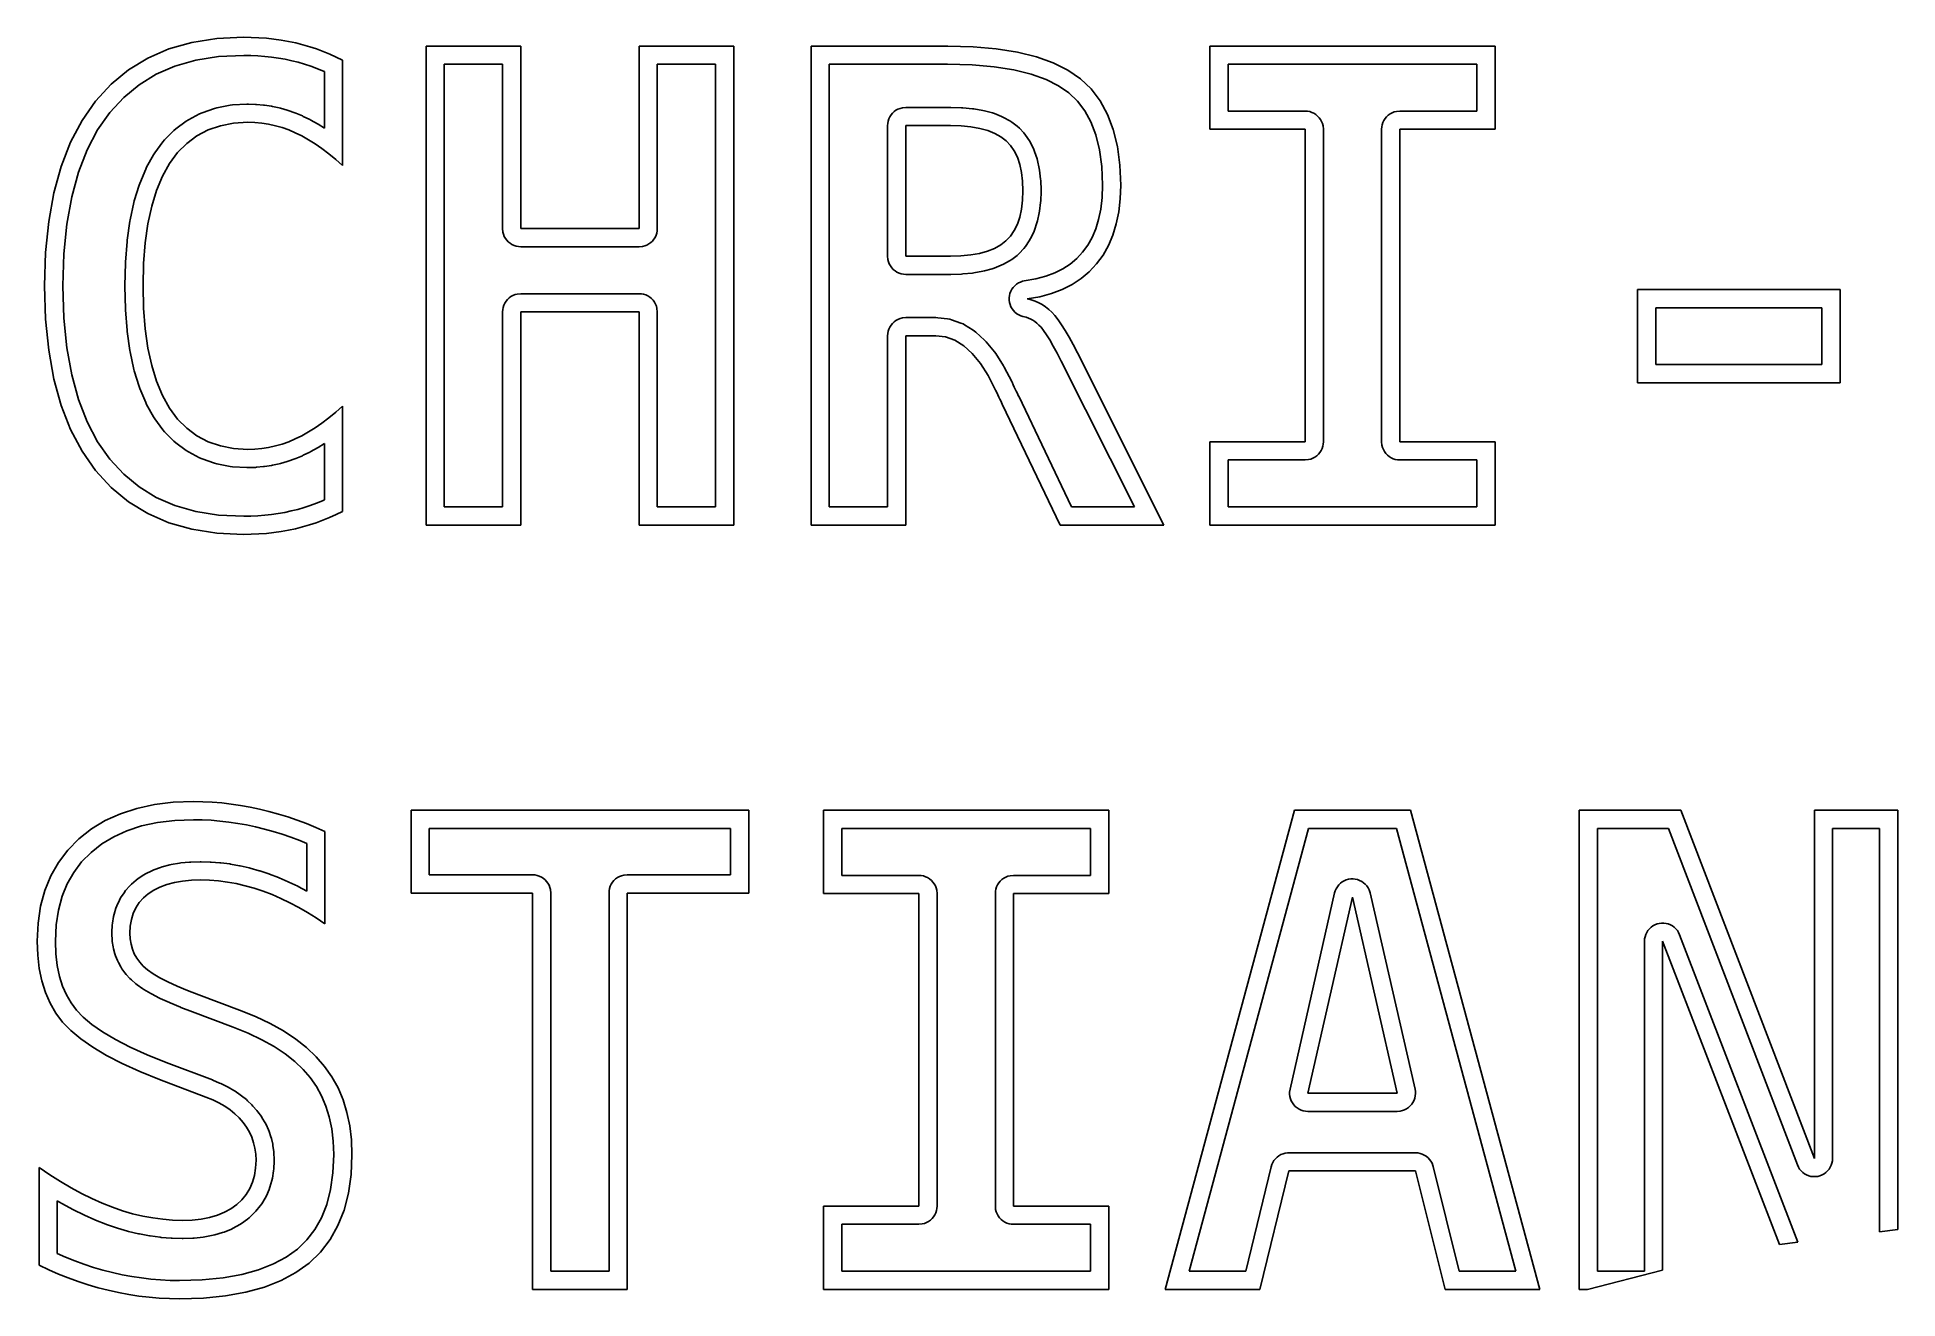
# Model space of a CAD drawing. Header units: metres. Extents: x -25.4 to 25.7, y -17.2 to 17.5.
import ezdxf

# ---------------------------------------------------------------- set-up
doc = ezdxf.new("R2010")
doc.units = ezdxf.units.M

msp = doc.modelspace()

# ---------------------------------------------------------------- linework, layer by layer
for p, q in [((-20.4682, 17.4489), (-21.1517, 17.3415)), ((-19.7333, 17.4848), (-20.4682, 17.4489)), ((-19.5204, 17.4815), (-19.7333, 17.4848)), ((-19.3101, 17.4719), (-19.5204, 17.4815)), ((-19.1023, 17.4557), (-19.3101, 17.4719)), ((-18.8971, 17.4332), (-19.1023, 17.4557)), ((-18.6943, 17.4041), (-18.8971, 17.4332)), ((-18.4941, 17.3686), (-18.6943, 17.4041)), ((-22.3642, 16.9117), (-22.8934, 16.5893)), ((-21.7837, 17.1624), (-22.3642, 16.9117)), ((-21.1517, 17.3415), (-21.7837, 17.1624)), ((-21.0443, 16.8522), (-20.4171, 16.9508)), ((-20.4171, 16.9508), (-19.7249, 16.9846)), ((-19.7249, 16.9846), (-19.5357, 16.9817)), ((-19.5357, 16.9817), (-19.3413, 16.9728)), ((-19.3413, 16.9728), (-19.1487, 16.9578)), ((-19.1487, 16.9578), (-18.96, 16.9371)), ((-18.96, 16.9371), (-18.7734, 16.9103)), ((-18.7734, 16.9103), (-18.5899, 16.8778)), ((-18.5899, 16.8778), (-18.4085, 16.8393)), ((-18.2964, 17.3267), (-18.4941, 17.3686)), ((-18.1017, 17.2783), (-18.2964, 17.3267)), ((-17.9106, 17.2234), (-18.1017, 17.2783)), ((-17.7231, 17.1622), (-17.9106, 17.2234)), ((-17.5393, 17.0944), (-17.7231, 17.1622)), ((-17.359, 17.0202), (-17.5393, 17.0944)), ((-17.1823, 16.9395), (-17.359, 17.0202)), ((-17.0093, 16.8524), (-17.1823, 16.9395)), ((-12.115, 17.2435), (-14.7156, 17.2435)), ((-14.7156, 17.2435), (-14.7156, 4.08125)), ((-12.115, 12.2265), (-12.115, 17.2435)), ((-6.26135, 17.2435), (-8.862, 17.2435)), ((-8.862, 17.2435), (-8.862, 12.2265)), ((-6.26135, 4.08125), (-6.26135, 17.2435)), ((-0.379868, 17.2435), (-4.1353, 17.2435)), ((-4.1353, 17.2435), (-4.1353, 4.08125)), ((0.316284, 17.2251), (-0.379868, 17.2435)), ((0.953979, 17.1701), (0.316284, 17.2251)), ((1.53319, 17.0783), (0.953979, 17.1701)), ((2.05392, 16.9498), (1.53319, 17.0783)), ((2.5162, 16.7846), (2.05392, 16.9498)), ((14.6611, 17.2435), (6.8241, 17.2435)), ((6.8241, 17.2435), (6.8241, 14.9555)), ((14.6611, 14.9555), (14.6611, 17.2435)), ((-22.8934, 16.5893), (-23.371, 16.1953)), ((-22.6027, 16.1809), (-22.1339, 16.4665)), ((-22.1339, 16.4665), (-21.6156, 16.6903)), ((-21.6156, 16.6903), (-21.0443, 16.8522)), ((-18.4085, 16.8393), (-18.2307, 16.7952)), ((-18.2307, 16.7952), (-18.0576, 16.7455)), ((-18.0576, 16.7455), (-17.8869, 16.6897)), ((-17.8869, 16.6897), (-17.7211, 16.6285)), ((-17.7211, 16.6285), (-17.558, 16.5614)), ((-17.558, 16.5614), (-17.5093, 16.5392)), ((-17.5093, 16.5392), (-17.5093, 14.9858)), ((-17.0093, 13.9571), (-17.0093, 16.8524)), ((-14.2156, 4.58125), (-14.2156, 16.7435)), ((-14.2156, 16.7435), (-12.615, 16.7435)), ((-12.615, 16.7435), (-12.615, 12.2265)), ((-8.362, 12.2265), (-8.362, 16.7435)), ((-8.362, 16.7435), (-6.76135, 16.7435)), ((-6.76135, 16.7435), (-6.76135, 4.58125)), ((-3.6353, 4.58125), (-3.6353, 16.7435)), ((-3.6353, 16.7435), (-0.386688, 16.7435)), ((-0.386688, 16.7435), (0.288162, 16.7257)), ((0.288162, 16.7257), (0.893417, 16.6734)), ((0.893417, 16.6734), (1.43396, 16.5878)), ((1.43396, 16.5878), (1.90958, 16.4704)), ((1.90958, 16.4704), (2.31952, 16.324)), ((2.92, 16.5827), (2.5162, 16.7846)), ((3.26532, 16.3441), (2.92, 16.5827)), ((7.3241, 15.4555), (7.3241, 16.7435)), ((7.3241, 16.7435), (14.1611, 16.7435)), ((14.1611, 16.7435), (14.1611, 15.4555)), ((-23.371, 16.1953), (-23.7972, 15.7296)), ((-23.0258, 15.8318), (-22.6027, 16.1809)), ((2.31952, 16.324), (2.66483, 16.1513)), ((2.66483, 16.1513), (2.94872, 15.9552)), ((2.94872, 15.9552), (3.18517, 15.7296)), ((3.55887, 16.0642), (3.26532, 16.3441)), ((3.80725, 15.7381), (3.55887, 16.0642)), ((-23.7972, 15.7296), (-24.1691, 15.1962)), ((-23.7411, 14.9357), (-23.406, 15.4165)), ((-23.406, 15.4165), (-23.0258, 15.8318)), ((-20.9379, 15.3813), (-21.2458, 15.2194)), ((-20.8677, 15.4116), (-20.9379, 15.3813)), ((-20.5312, 15.5272), (-20.8677, 15.4116)), ((-20.4621, 15.5455), (-20.5312, 15.5272)), ((-20.097, 15.6149), (-20.4621, 15.5455)), ((-20.0329, 15.6229), (-20.097, 15.6149)), ((-19.6392, 15.646), (-20.0329, 15.6229)), ((-19.5946, 15.6466), (-19.6392, 15.646)), ((-19.404, 15.6408), (-19.5946, 15.6466)), ((-19.3731, 15.6389), (-19.404, 15.6408)), ((-19.1841, 15.6213), (-19.3731, 15.6389)), ((-19.1532, 15.6175), (-19.1841, 15.6213)), ((-18.9658, 15.5882), (-19.1532, 15.6175)), ((-18.9353, 15.5825), (-18.9658, 15.5882)), ((-18.7495, 15.5416), (-18.9353, 15.5825)), ((-18.7198, 15.534), (-18.7495, 15.5416)), ((-18.5356, 15.4814), (-18.7198, 15.534)), ((-18.5069, 15.4722), (-18.5356, 15.4814)), ((-18.3243, 15.4079), (-18.5069, 15.4722)), ((-18.2968, 15.3973), (-18.3243, 15.4079)), ((-18.1159, 15.3213), (-18.2968, 15.3973)), ((-1.93916, 15.3492), (-1.97281, 15.2962)), ((-1.89914, 15.3976), (-1.93916, 15.3492)), ((-1.85336, 15.4406), (-1.89914, 15.3976)), ((-1.80257, 15.4775), (-1.85336, 15.4406)), ((-1.74754, 15.5077), (-1.80257, 15.4775)), ((-1.68916, 15.5309), (-1.74754, 15.5077)), ((-1.62834, 15.5465), (-1.68916, 15.5309)), ((-1.53465, 15.5553), (-1.62834, 15.5465)), ((-0.30928, 15.5553), (-1.53465, 15.5553)), ((-0.294937, 15.5551), (-0.30928, 15.5553)), ((-0.000244, 15.5467), (-0.294937, 15.5551)), ((0.032257, 15.5447), (-0.000244, 15.5467)), ((0.301743, 15.5193), (0.032257, 15.5447)), ((0.340134, 15.5142), (0.301743, 15.5193)), ((0.584442, 15.4719), (0.340134, 15.5142)), ((0.629562, 15.462), (0.584442, 15.4719)), ((0.848694, 15.4028), (0.629562, 15.462)), ((0.900909, 15.3856), (0.848694, 15.4028)), ((1.09485, 15.3095), (0.900909, 15.3856)), ((3.18517, 15.7296), (3.38658, 15.4652)), ((3.38658, 15.4652), (3.55504, 15.1568)), ((4.01047, 15.366), (3.80725, 15.7381)), ((4.16853, 14.9479), (4.01047, 15.366)), ((9.44229, 15.4555), (7.3241, 15.4555)), ((9.50496, 15.4515), (9.44229, 15.4555)), ((9.56664, 15.4398), (9.50496, 15.4515)), ((9.62636, 15.4204), (9.56664, 15.4398)), ((9.68317, 15.3936), (9.62636, 15.4204)), ((9.73619, 15.36), (9.68317, 15.3936)), ((9.78456, 15.32), (9.73619, 15.36)), ((11.7242, 15.3407), (11.6785, 15.2977)), ((11.775, 15.3776), (11.7242, 15.3407)), ((11.83, 15.4079), (11.775, 15.3776)), ((11.8884, 15.431), (11.83, 15.4079)), ((11.9492, 15.4466), (11.8884, 15.431)), ((12.0429, 15.4555), (11.9492, 15.4466)), ((14.1611, 15.4555), (12.0429, 15.4555)), ((-24.1691, 15.1962), (-24.4837, 14.5986)), ((-24.0281, 14.3908), (-23.7411, 14.9357)), ((-21.6486, 14.9196), (-21.8993, 14.6653)), ((-21.5912, 14.9696), (-21.6486, 14.9196)), ((-21.3119, 15.1777), (-21.5912, 14.9696)), ((-21.2458, 15.2194), (-21.3119, 15.1777)), ((-21.0132, 14.7768), (-20.7052, 14.9387)), ((-20.7052, 14.9387), (-20.3687, 15.0543)), ((-20.3687, 15.0543), (-20.0036, 15.1237)), ((-20.0036, 15.1237), (-19.6099, 15.1468)), ((-19.6099, 15.1468), (-19.4193, 15.141)), ((-19.4193, 15.141), (-19.2303, 15.1235)), ((-19.2303, 15.1235), (-19.0429, 15.0942)), ((-19.0429, 15.0942), (-18.8572, 15.0533)), ((-18.8572, 15.0533), (-18.673, 15.0007)), ((-18.673, 15.0007), (-18.4905, 14.9363)), ((-18.4905, 14.9363), (-18.3096, 14.8603)), ((-18.3096, 14.8603), (-18.1287, 14.7718)), ((-18.0898, 15.3094), (-18.1159, 15.3213)), ((-17.9089, 15.2208), (-18.0898, 15.3094)), ((-17.8847, 15.2082), (-17.9089, 15.2208)), ((-17.7022, 15.1061), (-17.8847, 15.2082)), ((-17.6805, 15.0932), (-17.7022, 15.1061)), ((-17.5093, 14.9858), (-17.6805, 15.0932)), ((-2.03072, 15.118), (-2.03465, 15.0553)), ((-2.03465, 15.0553), (-2.03465, 11.4694)), ((-2.01895, 15.1797), (-2.03072, 15.118)), ((-1.99954, 15.2394), (-2.01895, 15.1797)), ((-1.97281, 15.2962), (-1.99954, 15.2394)), ((-1.53465, 11.4694), (-1.53465, 15.0553)), ((-1.53465, 15.0553), (-0.30928, 15.0553)), ((-0.30928, 15.0553), (-0.014587, 15.0469)), ((-0.014587, 15.0469), (0.254898, 15.0215)), ((0.254898, 15.0215), (0.499207, 14.9792)), ((0.499207, 14.9792), (0.718338, 14.9201)), ((0.718338, 14.9201), (0.912277, 14.844)), ((0.912277, 14.844), (1.08102, 14.751)), ((1.15359, 15.2819), (1.09485, 15.3095)), ((1.32234, 15.1889), (1.15359, 15.2819)), ((1.38493, 15.1481), (1.32234, 15.1889)), ((1.52849, 15.0382), (1.38493, 15.1481)), ((1.589, 14.9835), (1.52849, 15.0382)), ((1.71062, 14.854), (1.589, 14.9835)), ((1.75999, 14.7923), (1.71062, 14.854)), ((3.55504, 15.1568), (3.68994, 14.7999)), ((4.28143, 14.4837), (4.16853, 14.9479)), ((6.8241, 14.9555), (9.44229, 14.9555)), ((9.44229, 14.9555), (9.44229, 6.36926)), ((9.82755, 15.2742), (9.78456, 15.32)), ((9.86446, 15.2234), (9.82755, 15.2742)), ((9.8947, 15.1684), (9.86446, 15.2234)), ((9.91782, 15.11), (9.8947, 15.1684)), ((9.93344, 15.0492), (9.91782, 15.11)), ((9.94229, 14.9555), (9.93344, 15.0492)), ((9.94229, 6.36926), (9.94229, 14.9555)), ((11.5469, 15.0181), (11.5429, 14.9555)), ((11.5429, 14.9555), (11.5429, 6.36926)), ((11.5586, 15.0798), (11.5469, 15.0181)), ((11.578, 15.1395), (11.5586, 15.0798)), ((11.6048, 15.1964), (11.578, 15.1395)), ((11.6384, 15.2494), (11.6048, 15.1964)), ((11.6785, 15.2977), (11.6384, 15.2494)), ((12.0429, 6.36926), (12.0429, 14.9555)), ((12.0429, 14.9555), (14.6611, 14.9555)), ((-24.4837, 14.5986), (-24.7412, 13.937)), ((-24.2659, 13.7795), (-24.0281, 14.3908)), ((-21.9454, 14.6114), (-22.1675, 14.3107)), ((-21.8993, 14.6653), (-21.9454, 14.6114)), ((-21.5432, 14.3143), (-21.2925, 14.5687)), ((-21.2925, 14.5687), (-21.0132, 14.7768)), ((-18.1287, 14.7718), (-17.9462, 14.6697)), ((-17.9462, 14.6697), (-17.7621, 14.5542)), ((-17.7621, 14.5542), (-17.5763, 14.4251)), ((-17.5763, 14.4251), (-17.3889, 14.2826)), ((1.08102, 14.751), (1.22458, 14.6411)), ((1.22458, 14.6411), (1.34619, 14.5117)), ((1.34619, 14.5117), (1.4491, 14.36)), ((1.4491, 14.36), (1.53328, 14.1859)), ((1.8629, 14.6406), (1.75999, 14.7923)), ((1.8992, 14.5777), (1.8629, 14.6406)), ((1.98338, 14.4036), (1.8992, 14.5777)), ((2.00758, 14.3441), (1.98338, 14.4036)), ((2.07307, 14.1478), (2.00758, 14.3441)), ((3.68994, 14.7999), (3.78929, 14.3914)), ((3.78929, 14.3914), (3.85051, 13.9303)), ((4.34917, 13.9734), (4.28143, 14.4837)), ((-24.7412, 13.937), (-24.9414, 13.2113)), ((-22.4196, 13.8602), (-22.5829, 13.4692)), ((-22.395, 13.9109), (-22.4196, 13.8602)), ((-22.202, 14.2571), (-22.395, 13.9109)), ((-22.1675, 14.3107), (-22.202, 14.2571)), ((-21.9582, 13.6675), (-21.7653, 14.0136)), ((-21.7653, 14.0136), (-21.5432, 14.3143)), ((-17.3889, 14.2826), (-17.1999, 14.1266)), ((-17.1999, 14.1266), (-17.0093, 13.9571)), ((1.53328, 14.1859), (1.59877, 13.9896)), ((1.59877, 13.9896), (1.64554, 13.7709)), ((2.08771, 14.0942), (2.07307, 14.1478)), ((2.13448, 13.8755), (2.08771, 14.0942)), ((2.14218, 13.8288), (2.13448, 13.8755)), ((2.17024, 13.5879), (2.14218, 13.8288)), ((3.85051, 13.9303), (3.87138, 13.4159)), ((4.37175, 13.4171), (4.34917, 13.9734)), ((-24.4534, 13.1), (-24.2659, 13.7795)), ((-22.5995, 13.4231), (-22.7331, 12.9873)), ((-22.5829, 13.4692), (-22.5995, 13.4231)), ((-22.1215, 13.2765), (-21.9582, 13.6675)), ((1.64554, 13.7709), (1.6736, 13.53)), ((1.6736, 13.53), (1.68295, 13.2668)), ((2.17328, 13.5478), (2.17024, 13.5879)), ((2.18263, 13.2845), (2.17328, 13.5478)), ((3.87138, 13.4159), (3.85928, 13.0779)), ((4.35826, 13.0404), (4.37175, 13.4171)), ((-24.9414, 13.2113), (-25.0844, 12.4215)), ((-24.5889, 12.3518), (-24.4534, 13.1)), ((-22.7438, 12.9464), (-22.8477, 12.4659)), ((-22.7331, 12.9873), (-22.7438, 12.9464)), ((-22.359, 12.3602), (-22.2551, 12.8408)), ((-22.2551, 12.8408), (-22.1215, 13.2765)), ((1.67351, 13.0035), (1.64517, 12.7623)), ((1.68295, 13.2668), (1.67351, 13.0035)), ((2.14175, 12.7039), (2.17009, 12.9451)), ((2.17009, 12.9451), (2.17319, 12.9855)), ((2.17319, 12.9855), (2.18263, 13.2489)), ((2.18263, 13.2489), (2.18263, 13.2845)), ((3.85928, 13.0779), (3.82349, 12.7649)), ((4.31778, 12.6865), (4.35826, 13.0404)), ((-25.0844, 12.4215), (-25.1703, 11.5676)), ((-24.671, 11.5347), (-24.5889, 12.3518)), ((-22.854, 12.4301), (-22.9283, 11.9048)), ((-22.8477, 12.4659), (-22.854, 12.4301)), ((-22.4332, 11.8348), (-22.359, 12.3602)), ((1.53185, 12.3462), (1.44684, 12.1713)), ((1.59796, 12.5432), (1.53185, 12.3462)), ((1.64517, 12.7623), (1.59796, 12.5432)), ((2.00586, 12.1871), (2.07198, 12.384)), ((2.07198, 12.384), (2.08675, 12.4378)), ((2.08675, 12.4378), (2.13396, 12.6569)), ((2.13396, 12.6569), (2.14175, 12.7039)), ((3.76514, 12.4785), (3.68542, 12.218)), ((3.82349, 12.7649), (3.76514, 12.4785)), ((4.15585, 12.0466), (4.25031, 12.3552)), ((4.25031, 12.3552), (4.31778, 12.6865)), ((-22.9317, 11.8737), (-22.9762, 11.3036)), ((-22.9283, 11.9048), (-22.9317, 11.8737)), ((-22.4777, 11.2646), (-22.4332, 11.8348)), ((-12.615, 12.2265), (-12.6061, 12.1328)), ((-12.6061, 12.1328), (-12.5905, 12.072)), ((-12.5905, 12.072), (-12.5674, 12.0136)), ((-12.5674, 12.0136), (-12.5372, 11.9586)), ((-12.5372, 11.9586), (-12.5002, 11.9078)), ((-12.5002, 11.9078), (-12.4573, 11.862)), ((-12.4573, 11.862), (-12.4089, 11.822)), ((-12.4089, 11.822), (-12.3559, 11.7884)), ((-12.3559, 11.7884), (-12.2991, 11.7616)), ((-12.2991, 11.7616), (-12.2393, 11.7422)), ((-8.862, 12.2265), (-12.115, 12.2265)), ((-8.70749, 11.751), (-8.64911, 11.7741)), ((-8.64911, 11.7741), (-8.59409, 11.8044)), ((-8.59409, 11.8044), (-8.54329, 11.8413)), ((-8.54329, 11.8413), (-8.49751, 11.8842)), ((-8.49751, 11.8842), (-8.45749, 11.9326)), ((-8.45749, 11.9326), (-8.42384, 11.9856)), ((-8.42384, 11.9856), (-8.39711, 12.0424)), ((-8.39711, 12.0424), (-8.3777, 12.1022)), ((-8.3777, 12.1022), (-8.36594, 12.1638)), ((-8.36594, 12.1638), (-8.362, 12.2265)), ((1.07561, 11.7769), (0.906403, 11.6829)), ((1.22015, 11.8879), (1.07561, 11.7769)), ((1.34294, 12.0185), (1.22015, 11.8879)), ((1.44684, 12.1713), (1.34294, 12.0185)), ((1.75639, 11.7374), (1.86029, 11.8901)), ((1.86029, 11.8901), (1.89653, 11.9527)), ((1.89653, 11.9527), (1.98154, 12.1276)), ((1.98154, 12.1276), (2.00586, 12.1871)), ((3.46475, 11.7684), (3.32411, 11.5755)), ((3.58513, 11.9819), (3.46475, 11.7684)), ((3.68542, 12.218), (3.58513, 11.9819)), ((3.88599, 11.4974), (4.03441, 11.7607)), ((4.03441, 11.7607), (4.15585, 12.0466)), ((-25.1703, 11.5676), (-25.1989, 10.6496)), ((-24.6986, 10.6496), (-24.671, 11.5347)), ((-22.9775, 11.2767), (-22.9924, 10.6617)), ((-22.9762, 11.3036), (-22.9775, 11.2767)), ((-22.4925, 10.6496), (-22.4777, 11.2646)), ((-12.2393, 11.7422), (-12.1777, 11.7305)), ((-12.1777, 11.7305), (-12.115, 11.7265)), ((-12.115, 11.7265), (-8.862, 11.7265)), ((-8.862, 11.7265), (-8.76831, 11.7354)), ((-8.76831, 11.7354), (-8.70749, 11.751)), ((-2.03465, 11.4694), (-2.0258, 11.3757)), ((-2.0258, 11.3757), (-2.01018, 11.3149)), ((-2.01018, 11.3149), (-1.98706, 11.2565)), ((-1.98706, 11.2565), (-1.95682, 11.2015)), ((-0.30928, 11.4694), (-1.53465, 11.4694)), ((-0.016846, 11.4779), (-0.30928, 11.4694)), ((0.250931, 11.5036), (-0.016846, 11.4779)), ((0.494064, 11.5463), (0.250931, 11.5036)), ((0.712555, 11.606), (0.494064, 11.5463)), ((0.906403, 11.6829), (0.712555, 11.606)), ((1.14912, 11.2458), (1.31833, 11.3397)), ((1.31833, 11.3397), (1.38017, 11.3803)), ((1.38017, 11.3803), (1.52472, 11.4913)), ((1.52472, 11.4913), (1.58449, 11.5455)), ((1.58449, 11.5455), (1.70728, 11.6761)), ((1.70728, 11.6761), (1.75639, 11.7374)), ((2.98534, 11.2521), (2.78598, 11.1208)), ((3.16397, 11.4032), (2.98534, 11.2521)), ((3.32411, 11.5755), (3.16397, 11.4032)), ((3.50978, 11.0408), (3.71057, 11.2569)), ((3.71057, 11.2569), (3.88599, 11.4974)), ((-1.95682, 11.2015), (-1.91991, 11.1507)), ((-1.91991, 11.1507), (-1.87692, 11.1049)), ((-1.87692, 11.1049), (-1.82855, 11.0649)), ((-1.82855, 11.0649), (-1.77553, 11.0312)), ((-1.77553, 11.0312), (-1.71872, 11.0045)), ((-1.71872, 11.0045), (-1.659, 10.9851)), ((-1.659, 10.9851), (-1.59732, 10.9733)), ((-1.59732, 10.9733), (-1.53465, 10.9694)), ((-1.53465, 10.9694), (-0.30928, 10.9694)), ((-0.30928, 10.9694), (-0.294708, 10.9696)), ((-0.294708, 10.9696), (-0.002274, 10.9781)), ((-0.002274, 10.9781), (0.030808, 10.9802)), ((0.030808, 10.9802), (0.298584, 11.0058)), ((0.298584, 11.0058), (0.337402, 11.0111)), ((0.337402, 11.0111), (0.580536, 11.0538)), ((0.580536, 11.0538), (0.626022, 11.064)), ((0.626022, 11.064), (0.844513, 11.1238)), ((0.844513, 11.1238), (0.896835, 11.1413)), ((0.896835, 11.1413), (1.09068, 11.2181)), ((1.09068, 11.2181), (1.14912, 11.2458)), ((1.61841, 10.7592), (1.56183, 10.732)), ((1.67795, 10.7791), (1.61841, 10.7592)), ((1.72249, 10.7888), (1.67795, 10.7791)), ((2.0435, 10.8435), (1.72249, 10.7888)), ((2.31683, 10.916), (2.0435, 10.8435)), ((2.56386, 11.0087), (2.31683, 10.916)), ((2.78598, 11.1208), (2.56386, 11.0087)), ((3.03699, 10.6874), (3.28526, 10.851)), ((3.28526, 10.851), (3.50978, 11.0408)), ((-25.1989, 10.6496), (-25.1703, 9.73402)), ((-24.671, 9.76692), (-24.6986, 10.6496)), ((-22.9924, 10.6617), (-22.9924, 10.6375)), ((-22.9924, 10.6375), (-22.9775, 10.0249)), ((-22.4777, 10.037), (-22.4925, 10.6496)), ((-12.5195, 10.2324), (-12.5531, 10.1794)), ((-12.4795, 10.2808), (-12.5195, 10.2324)), ((-12.4337, 10.3238), (-12.4795, 10.2808)), ((-12.3829, 10.3607), (-12.4337, 10.3238)), ((-12.3279, 10.3909), (-12.3829, 10.3607)), ((-12.2695, 10.4141), (-12.3279, 10.3909)), ((-12.2087, 10.4297), (-12.2695, 10.4141)), ((-12.115, 10.4385), (-12.2087, 10.4297)), ((-8.862, 10.4385), (-12.115, 10.4385)), ((-8.79933, 10.4346), (-8.862, 10.4385)), ((-8.73766, 10.4228), (-8.79933, 10.4346)), ((-8.67793, 10.4034), (-8.73766, 10.4228)), ((-8.62112, 10.3767), (-8.67793, 10.4034)), ((-8.5681, 10.343), (-8.62112, 10.3767)), ((-8.51973, 10.303), (-8.5681, 10.343)), ((-8.47675, 10.2572), (-8.51973, 10.303)), ((-8.43983, 10.2065), (-8.47675, 10.2572)), ((1.31453, 10.3854), (1.30719, 10.323)), ((1.30719, 10.323), (1.30774, 10.2602)), ((1.30774, 10.2602), (1.31613, 10.198)), ((1.32962, 10.4463), (1.31453, 10.3854)), ((1.35223, 10.5049), (1.32962, 10.4463)), ((1.382, 10.5602), (1.35223, 10.5049)), ((1.41847, 10.6113), (1.382, 10.5602)), ((1.46106, 10.6574), (1.41847, 10.6113)), ((1.50909, 10.6979), (1.46106, 10.6574)), ((1.56183, 10.732), (1.50909, 10.6979)), ((1.80646, 10.2959), (2.1497, 10.3544)), ((1.91522, 10.269), (1.80646, 10.2959)), ((2.01984, 10.2336), (1.91522, 10.269)), ((2.12032, 10.1898), (2.01984, 10.2336)), ((2.1497, 10.3544), (2.46921, 10.4391)), ((2.46921, 10.4391), (2.76497, 10.5501)), ((2.76497, 10.5501), (3.03699, 10.6874)), ((24.1395, 10.5542), (18.5769, 10.5542)), ((18.5769, 10.5542), (18.5769, 7.99165)), ((24.1395, 7.99165), (24.1395, 10.5542)), ((-25.1703, 9.73402), (-25.0844, 8.88211)), ((-24.5889, 8.95181), (-24.671, 9.76692)), ((-22.9775, 10.0249), (-22.9762, 9.99791)), ((-22.9762, 9.99791), (-22.9316, 9.4297)), ((-22.4332, 9.46877), (-22.4777, 10.037)), ((-12.6111, 10.0012), (-12.615, 9.93854)), ((-12.615, 9.93854), (-12.615, 4.58125)), ((-12.5993, 10.0629), (-12.6111, 10.0012)), ((-12.5799, 10.1226), (-12.5993, 10.0629)), ((-12.5531, 10.1794), (-12.5799, 10.1226)), ((-12.115, 9.93854), (-8.862, 9.93854)), ((-12.115, 4.08125), (-12.115, 9.93854)), ((-8.862, 9.93854), (-8.862, 4.08125)), ((-8.40959, 10.1514), (-8.43983, 10.2065)), ((-8.38647, 10.093), (-8.40959, 10.1514)), ((-8.37085, 10.0322), (-8.38647, 10.093)), ((-8.362, 9.93854), (-8.37085, 10.0322)), ((-8.362, 4.58125), (-8.362, 9.93854)), ((-1.74754, 9.73367), (-1.80257, 9.70343)), ((-1.68916, 9.75679), (-1.74754, 9.73367)), ((-1.62834, 9.77242), (-1.68916, 9.75679)), ((-1.53465, 9.78127), (-1.62834, 9.77242)), ((-0.706039, 9.78127), (-1.53465, 9.78127)), ((-0.648926, 9.778), (-0.706039, 9.78127)), ((-0.384445, 9.74759), (-0.648926, 9.778)), ((-0.322632, 9.73651), (-0.384445, 9.74759)), ((-0.272842, 9.72153), (-0.322632, 9.73651)), ((-0.018448, 9.63034), (-0.272842, 9.72153)), ((1.31613, 10.198), (1.33228, 10.1373)), ((1.33228, 10.1373), (1.3559, 10.0791)), ((1.3559, 10.0791), (1.38661, 10.0244)), ((1.38661, 10.0244), (1.42395, 9.97391)), ((1.42395, 9.97391), (1.46733, 9.9285)), ((1.46733, 9.9285), (1.51605, 9.8889)), ((1.51605, 9.8889), (1.56935, 9.85571)), ((1.56935, 9.85571), (1.6264, 9.82947)), ((1.6264, 9.82947), (1.68628, 9.81058)), ((1.68628, 9.81058), (1.77481, 9.78865)), ((1.77481, 9.78865), (1.83932, 9.76683)), ((1.83932, 9.76683), (1.90077, 9.74002)), ((1.90077, 9.74002), (1.95926, 9.70827)), ((2.21664, 10.1375), (2.12032, 10.1898)), ((2.30882, 10.0767), (2.21664, 10.1375)), ((2.39687, 10.0075), (2.30882, 10.0767)), ((2.48077, 9.92982), (2.39687, 10.0075)), ((2.56525, 9.83685), (2.48077, 9.92982)), ((2.65492, 9.72176), (2.56525, 9.83685)), ((2.74983, 9.5845), (2.65492, 9.72176)), ((19.0769, 8.49165), (19.0769, 10.0542)), ((19.0769, 10.0542), (23.6395, 10.0542)), ((23.6395, 10.0542), (23.6395, 8.49165)), ((-22.9316, 9.4297), (-22.9282, 9.39864)), ((-22.9282, 9.39864), (-22.854, 8.87486)), ((-22.359, 8.94499), (-22.4332, 9.46877)), ((-2.03072, 9.34393), (-2.03465, 9.28127)), ((-2.03465, 9.28127), (-2.03465, 4.58125)), ((-2.01895, 9.40561), (-2.03072, 9.34393)), ((-1.99954, 9.46533), (-2.01895, 9.40561)), ((-1.97281, 9.52214), (-1.99954, 9.46533)), ((-1.93916, 9.57516), (-1.97281, 9.52214)), ((-1.89914, 9.62354), (-1.93916, 9.57516)), ((-1.85336, 9.66652), (-1.89914, 9.62354)), ((-1.80257, 9.70343), (-1.85336, 9.66652)), ((-1.53465, 9.28127), (-0.706039, 9.28127)), ((-1.53465, 4.08125), (-1.53465, 9.28127)), ((-0.706039, 9.28127), (-0.441559, 9.25085)), ((-0.441559, 9.25085), (-0.187164, 9.15967)), ((0.039215, 9.60548), (-0.018448, 9.63034)), ((0.076965, 9.5842), (0.039215, 9.60548)), ((0.321259, 9.43221), (0.076965, 9.5842)), ((0.393341, 9.37776), (0.321259, 9.43221)), ((0.627579, 9.16496), (0.393341, 9.37776)), ((1.95926, 9.70827), (2.01624, 9.67072)), ((2.01624, 9.67072), (2.07193, 9.62694)), ((2.07193, 9.62694), (2.12538, 9.57745)), ((2.12538, 9.57745), (2.18236, 9.51474)), ((2.18236, 9.51474), (2.25177, 9.42567)), ((2.25177, 9.42567), (2.33228, 9.30923)), ((2.33228, 9.30923), (2.42194, 9.1665)), ((2.84995, 9.42513), (2.74983, 9.5845)), ((2.95528, 9.24361), (2.84995, 9.42513)), ((3.06583, 9.03996), (2.95528, 9.24361)), ((-25.0844, 8.88211), (-24.9414, 8.09393)), ((-24.4535, 8.20554), (-24.5889, 8.95181)), ((-22.854, 8.87486), (-22.8476, 8.83908)), ((-22.8476, 8.83908), (-22.7437, 8.35974)), ((-22.2551, 8.46565), (-22.359, 8.94499)), ((-0.187164, 9.15967), (0.057129, 9.00768)), ((0.057129, 9.00768), (0.291367, 8.79488)), ((0.291367, 8.79488), (0.515533, 8.52129)), ((0.678116, 9.11177), (0.627579, 9.16496)), ((0.902283, 8.83818), (0.678116, 9.11177)), ((0.936615, 8.79089), (0.902283, 8.83818)), ((1.15071, 8.45651), (0.936615, 8.79089)), ((2.42194, 9.1665), (2.51935, 8.99864)), ((2.51935, 8.99864), (2.62343, 8.8069)), ((2.62343, 8.8069), (2.73599, 8.58734)), ((3.18159, 8.81416), (3.06583, 9.03996)), ((5.5619, 4.08125), (3.18159, 8.81416)), ((-24.266, 7.52713), (-24.4535, 8.20554)), ((-22.7437, 8.35974), (-22.733, 8.31885)), ((-22.733, 8.31885), (-22.5995, 7.88397)), ((-22.1215, 8.03078), (-22.2551, 8.46565)), ((0.515533, 8.52129), (0.72963, 8.1869)), ((0.72963, 8.1869), (0.93364, 7.79172)), ((1.17392, 8.41626), (1.15071, 8.45651)), ((1.37793, 8.02107), (1.17392, 8.41626)), ((2.73599, 8.58734), (4.75076, 4.58125)), ((23.6395, 8.49165), (19.0769, 8.49165)), ((-24.9414, 8.09393), (-24.7412, 7.36946)), ((-22.5995, 7.88397), (-22.5828, 7.83789)), ((-22.5828, 7.83789), (-22.4195, 7.44745)), ((-21.9582, 7.64034), (-22.1215, 8.03078)), ((0.93364, 7.79172), (0.9655, 7.72337)), ((0.9655, 7.72337), (0.995544, 7.65935)), ((1.38681, 8.00298), (1.37793, 8.02107)), ((1.41814, 7.93578), (1.38681, 8.00298)), ((1.44748, 7.87325), (1.41814, 7.93578)), ((1.47574, 7.81354), (1.44748, 7.87325)), ((1.5006, 7.76147), (1.47574, 7.81354)), ((1.52524, 7.71039), (1.5006, 7.76147)), ((1.54701, 7.66582), (1.52524, 7.71039)), ((18.5769, 7.99165), (24.1395, 7.99165)), ((-24.7412, 7.36946), (-24.4837, 6.70869)), ((-24.0282, 6.91669), (-24.266, 7.52713)), ((-22.4195, 7.44745), (-22.3949, 7.39682)), ((-22.3949, 7.39682), (-22.202, 7.05083)), ((-21.7653, 7.29434), (-21.9582, 7.64034)), ((-21.5432, 6.99373), (-21.7653, 7.29434)), ((-17.1999, 7.18152), (-17.3889, 7.0255)), ((-17.0093, 7.35101), (-17.1999, 7.18152)), ((-17.0093, 4.45566), (-17.0093, 7.35101)), ((0.995544, 7.65935), (1.0238, 7.59964)), ((1.0238, 7.59964), (1.05025, 7.54424)), ((1.05025, 7.54424), (1.07489, 7.49315)), ((1.07489, 7.49315), (1.09773, 7.44638)), ((1.09773, 7.44638), (1.11876, 7.40393)), ((1.11876, 7.40393), (2.70567, 4.08125)), ((1.5668, 7.62585), (1.54701, 7.66582)), ((1.56995, 7.61942), (1.5668, 7.62585)), ((3.02098, 4.58125), (1.56995, 7.61942)), ((-24.4837, 6.70869), (-24.1691, 6.11166)), ((-23.7412, 6.37224), (-24.0282, 6.91669)), ((-22.202, 7.05083), (-22.1674, 6.99722)), ((-22.1674, 6.99722), (-21.9453, 6.69661)), ((-21.9453, 6.69661), (-21.8993, 6.64273)), ((-21.2925, 6.73936), (-21.5432, 6.99373)), ((-21.0132, 6.53125), (-21.2925, 6.73936)), ((-17.7621, 6.75391), (-17.9462, 6.63834)), ((-17.5763, 6.88297), (-17.7621, 6.75391)), ((-17.3889, 7.0255), (-17.5763, 6.88297)), ((-23.406, 5.89151), (-23.7412, 6.37224)), ((-21.8993, 6.64273), (-21.6486, 6.38837)), ((-21.6486, 6.38837), (-21.5912, 6.33842)), ((-21.5912, 6.33842), (-21.3119, 6.13031)), ((-20.7052, 6.36937), (-21.0132, 6.53125)), ((-20.3687, 6.25375), (-20.7052, 6.36937)), ((-20.0036, 6.18439), (-20.3687, 6.25375)), ((-19.6099, 6.16125), (-20.0036, 6.18439)), ((-19.4193, 6.1671), (-19.6099, 6.16125)), ((-19.2303, 6.18463), (-19.4193, 6.1671)), ((-19.0429, 6.21387), (-19.2303, 6.18463)), ((-18.8572, 6.25478), (-19.0429, 6.21387)), ((-18.673, 6.30737), (-18.8572, 6.25478)), ((-18.4905, 6.37167), (-18.673, 6.30737)), ((-18.3096, 6.44765), (-18.4905, 6.37167)), ((-18.1287, 6.53625), (-18.3096, 6.44765)), ((-17.9462, 6.63834), (-18.1287, 6.53625)), ((-17.8847, 6.09985), (-17.7021, 6.20193)), ((-17.7021, 6.20193), (-17.6804, 6.21483)), ((-17.6804, 6.21483), (-17.5093, 6.32224)), ((-17.5093, 6.32224), (-17.5093, 4.772)), ((9.44229, 6.36926), (6.8241, 6.36926)), ((6.8241, 6.36926), (6.8241, 4.08125)), ((9.88045, 6.12839), (9.90718, 6.1852)), ((9.90718, 6.1852), (9.92659, 6.24492)), ((9.92659, 6.24492), (9.93835, 6.30659)), ((9.93835, 6.30659), (9.94229, 6.36926)), ((11.5429, 6.36926), (11.5518, 6.27557)), ((11.5518, 6.27557), (11.5674, 6.21475)), ((11.5674, 6.21475), (11.5905, 6.15637)), ((11.5905, 6.15637), (11.6208, 6.10135)), ((14.6611, 6.36926), (12.0429, 6.36926)), ((14.6611, 4.08125), (14.6611, 6.36926)), ((-24.1691, 6.11166), (-23.7972, 5.57834)), ((-23.0258, 5.47615), (-23.406, 5.89151)), ((-21.3119, 6.13031), (-21.2458, 6.08868)), ((-21.2458, 6.08868), (-20.9379, 5.9268)), ((-20.9379, 5.9268), (-20.8677, 5.8965)), ((-20.8677, 5.8965), (-20.5312, 5.78088)), ((-20.5312, 5.78088), (-20.4621, 5.76254)), ((-20.4621, 5.76254), (-20.0969, 5.69318)), ((-20.0969, 5.69318), (-20.0329, 5.68524)), ((-20.0329, 5.68524), (-19.6392, 5.66211)), ((-19.6392, 5.66211), (-19.5946, 5.66148)), ((-19.5946, 5.66148), (-19.404, 5.66733)), ((-19.404, 5.66733), (-19.3731, 5.66924)), ((-19.3731, 5.66924), (-19.1841, 5.68677)), ((-19.1841, 5.68677), (-19.1532, 5.69061)), ((-19.1532, 5.69061), (-18.9658, 5.71985)), ((-18.9658, 5.71985), (-18.9354, 5.72557)), ((-18.9354, 5.72557), (-18.7496, 5.76648)), ((-18.7496, 5.76648), (-18.7198, 5.774)), ((-18.7198, 5.774), (-18.5357, 5.8266)), ((-18.5357, 5.8266), (-18.5069, 5.83578)), ((-18.5069, 5.83578), (-18.3244, 5.90009)), ((-18.3244, 5.90009), (-18.2969, 5.91069)), ((-18.2969, 5.91069), (-18.116, 5.98666)), ((-18.116, 5.98666), (-18.0897, 5.99861)), ((-18.0897, 5.99861), (-17.9088, 6.08722)), ((-17.9088, 6.08722), (-17.8847, 6.09985)), ((7.3241, 4.58125), (7.3241, 5.86926)), ((7.3241, 5.86926), (9.44229, 5.86926)), ((9.44229, 5.86926), (9.53598, 5.87811)), ((9.53598, 5.87811), (9.5968, 5.89374)), ((9.5968, 5.89374), (9.65518, 5.91685)), ((9.65518, 5.91685), (9.71021, 5.9471)), ((9.71021, 5.9471), (9.761, 5.98401)), ((9.761, 5.98401), (9.80678, 6.02699)), ((9.80678, 6.02699), (9.8468, 6.07536)), ((9.8468, 6.07536), (9.88045, 6.12839)), ((11.6208, 6.10135), (11.6577, 6.05055)), ((11.6577, 6.05055), (11.7007, 6.00478)), ((11.7007, 6.00478), (11.749, 5.96475)), ((11.749, 5.96475), (11.8021, 5.93111)), ((11.8021, 5.93111), (11.8589, 5.90437)), ((11.8589, 5.90437), (11.9186, 5.88496)), ((11.9186, 5.88496), (11.9803, 5.8732)), ((11.9803, 5.8732), (12.0429, 5.86926)), ((12.0429, 5.86926), (14.1611, 5.86926)), ((14.1611, 5.86926), (14.1611, 4.58125)), ((-23.7972, 5.57834), (-23.371, 5.11273)), ((-22.6028, 5.12721), (-23.0258, 5.47615)), ((-22.1339, 4.84155), (-22.6028, 5.12721)), ((-23.371, 5.11273), (-22.8934, 4.71875)), ((-22.8934, 4.71875), (-22.3642, 4.39639)), ((-21.6157, 4.61778), (-22.1339, 4.84155)), ((-21.0443, 4.45587), (-21.6157, 4.61778)), ((-17.8986, 4.61839), (-18.0691, 4.5627)), ((-17.7296, 4.68025), (-17.8986, 4.61839)), ((-17.5632, 4.74786), (-17.7296, 4.68025)), ((-17.5093, 4.772), (-17.5632, 4.74786)), ((-22.3642, 4.39639), (-21.7837, 4.14569)), ((-21.7837, 4.14569), (-21.1517, 3.9666)), ((-20.417, 4.35725), (-21.0443, 4.45587)), ((-19.7249, 4.32352), (-20.417, 4.35725)), ((-19.536, 4.32639), (-19.7249, 4.32352)), ((-19.342, 4.33534), (-19.536, 4.32639)), ((-19.1508, 4.35023), (-19.342, 4.33534)), ((-18.9633, 4.37099), (-19.1508, 4.35023)), ((-18.7785, 4.39767), (-18.9633, 4.37099)), ((-18.597, 4.43018), (-18.7785, 4.39767)), ((-18.4189, 4.46838), (-18.597, 4.43018)), ((-18.2426, 4.5127), (-18.4189, 4.46838)), ((-18.0691, 4.5627), (-18.2426, 4.5127)), ((-17.9223, 4.08466), (-17.7347, 4.14595)), ((-17.7347, 4.14595), (-17.5495, 4.2137)), ((-17.5495, 4.2137), (-17.3669, 4.2879)), ((-17.3669, 4.2879), (-17.1868, 4.36855)), ((-17.1868, 4.36855), (-17.0093, 4.45566)), ((-12.615, 4.58125), (-14.2156, 4.58125)), ((-6.76135, 4.58125), (-8.362, 4.58125)), ((-2.03465, 4.58125), (-3.6353, 4.58125)), ((4.75076, 4.58125), (3.02098, 4.58125)), ((14.1611, 4.58125), (7.3241, 4.58125)), ((-21.1517, 3.9666), (-20.4682, 3.85916)), ((-20.4682, 3.85916), (-19.7333, 3.82333)), ((-19.7333, 3.82333), (-19.5206, 3.82657)), ((-19.5206, 3.82657), (-19.3109, 3.83624)), ((-19.3109, 3.83624), (-19.104, 3.85237)), ((-19.104, 3.85237), (-18.9, 3.87495)), ((-18.9, 3.87495), (-18.6988, 3.90399)), ((-18.6988, 3.90399), (-18.5006, 3.93948)), ((-18.5006, 3.93948), (-18.3052, 3.98141)), ((-18.3052, 3.98141), (-18.1125, 4.02982)), ((-18.1125, 4.02982), (-17.9223, 4.08466)), ((-14.7156, 4.08125), (-12.115, 4.08125)), ((-8.862, 4.08125), (-6.26135, 4.08125)), ((-4.1353, 4.08125), (-1.53465, 4.08125)), ((2.70567, 4.08125), (5.5619, 4.08125)), ((6.8241, 4.08125), (14.6611, 4.08125)), ((-21.6628, -3.53613), (-22.1822, -3.5988)), ((-21.1084, -3.51524), (-21.6628, -3.53613)), ((-20.849, -3.51949), (-21.1084, -3.51524)), ((-20.5895, -3.53223), (-20.849, -3.51949)), ((-20.3301, -3.55347), (-20.5895, -3.53223)), ((-20.0707, -3.58319), (-20.3301, -3.55347)), ((-23.531, -4.03749), (-23.9108, -4.26729)), ((-23.1163, -3.84949), (-23.531, -4.03749)), ((-22.6667, -3.70325), (-23.1163, -3.84949)), ((-22.1822, -3.5988), (-22.6667, -3.70325)), ((-22.0994, -4.09244), (-21.6234, -4.035)), ((-21.6234, -4.035), (-21.1031, -4.0154)), ((-21.1031, -4.0154), (-20.8654, -4.01929)), ((-20.8654, -4.01929), (-20.6221, -4.03123)), ((-20.6221, -4.03123), (-20.3788, -4.05115)), ((-20.3788, -4.05115), (-20.1357, -4.07901)), ((-20.1357, -4.07901), (-19.8919, -4.11496)), ((-19.8113, -3.62143), (-20.0707, -3.58319)), ((-19.5518, -3.66815), (-19.8113, -3.62143)), ((-19.2924, -3.72337), (-19.5518, -3.66815)), ((-19.0334, -3.7869), (-19.2924, -3.72337)), ((-18.775, -3.85857), (-19.0334, -3.7869)), ((-18.5174, -3.93837), (-18.775, -3.85857)), ((-18.2605, -4.02631), (-18.5174, -3.93837)), ((-18.0043, -4.12238), (-18.2605, -4.02631)), ((-5.84705, -3.75652), (-15.13, -3.75652)), ((-15.13, -3.75652), (-15.13, -6.02788)), ((-5.84705, -6.02788), (-5.84705, -3.75652)), ((4.04558, -3.75652), (-3.79146, -3.75652)), ((-3.79146, -3.75652), (-3.79146, -6.04453)), ((4.04558, -6.04453), (4.04558, -3.75652)), ((9.15135, -3.75652), (5.59871, -16.9187)), ((12.3339, -3.75652), (9.15135, -3.75652)), ((15.8865, -16.9187), (12.3339, -3.75652)), ((19.7669, -3.75652), (16.9724, -3.75652)), ((16.9724, -3.75652), (16.9724, -16.9187)), ((23.4342, -13.3218), (19.7669, -3.75652)), ((25.7264, -3.75652), (23.4342, -3.75652)), ((23.4342, -3.75652), (23.4342, -13.3218)), ((25.7264, -15.2717), (25.7264, -3.75652)), ((-24.2557, -4.53886), (-24.5598, -4.84695)), ((-23.9108, -4.26729), (-24.2557, -4.53886)), ((-23.6257, -4.6792), (-23.2975, -4.48061)), ((-23.2975, -4.48061), (-22.9352, -4.31636)), ((-22.9352, -4.31636), (-22.5363, -4.18663)), ((-22.5363, -4.18663), (-22.0994, -4.09244)), ((-19.8919, -4.11496), (-19.6484, -4.1588)), ((-19.6484, -4.1588), (-19.4038, -4.21088)), ((-19.4038, -4.21088), (-19.1601, -4.27063)), ((-19.1601, -4.27063), (-18.9157, -4.33842)), ((-18.9157, -4.33842), (-18.6721, -4.41388)), ((-18.6721, -4.41388), (-18.4295, -4.49693)), ((-18.4295, -4.49693), (-18.1862, -4.58813)), ((-18.1862, -4.58813), (-17.994, -4.66653)), ((-17.7488, -4.22658), (-18.0043, -4.12238)), ((-17.494, -4.33891), (-17.7488, -4.22658)), ((-17.494, -6.87651), (-17.494, -4.33891)), ((-14.63, -5.52788), (-14.63, -4.25652)), ((-14.63, -4.25652), (-6.34705, -4.25652)), ((-6.34705, -4.25652), (-6.34705, -5.52788)), ((-3.29146, -5.54453), (-3.29146, -4.25652)), ((-3.29146, -4.25652), (3.54558, -4.25652)), ((3.54558, -4.25652), (3.54558, -5.54453)), ((6.25156, -16.4187), (9.53429, -4.25652)), ((9.53429, -4.25652), (11.951, -4.25652)), ((11.951, -4.25652), (15.2337, -16.4187)), ((17.4724, -16.4187), (17.4724, -4.25652)), ((17.4724, -4.25652), (19.4231, -4.25652)), ((19.4231, -4.25652), (22.9674, -13.5008)), ((23.9342, -13.3218), (23.9342, -4.25652)), ((23.9342, -4.25652), (25.2264, -4.25652)), ((25.2264, -4.25652), (25.2264, -15.3349)), ((-24.5598, -4.84695), (-24.817, -5.18639)), ((-24.181, -5.17499), (-23.9218, -4.91231)), ((-23.9218, -4.91231), (-23.6257, -4.6792)), ((-17.994, -4.66653), (-17.994, -5.97475)), ((-25.0275, -5.55716), (-25.1912, -5.95926)), ((-24.817, -5.18639), (-25.0275, -5.55716)), ((-24.5767, -5.77583), (-24.3985, -5.46193)), ((-24.3985, -5.46193), (-24.181, -5.17499)), ((-22.4741, -5.5313), (-22.6267, -5.63191)), ((-22.4222, -5.50134), (-22.4741, -5.5313)), ((-22.2516, -5.41621), (-22.4222, -5.50134)), ((-22.2015, -5.39455), (-22.2516, -5.41621)), ((-22.013, -5.32491), (-22.2015, -5.39455)), ((-21.9666, -5.3103), (-22.013, -5.32491)), ((-21.7601, -5.25612), (-21.9666, -5.3103)), ((-21.7181, -5.24702), (-21.7601, -5.25612)), ((-21.4935, -5.20834), (-21.7181, -5.24702)), ((-21.4563, -5.20335), (-21.4935, -5.20834)), ((-21.2138, -5.18013), (-21.4563, -5.20335)), ((-21.181, -5.17807), (-21.2138, -5.18013)), ((-20.9205, -5.17033), (-21.181, -5.17807)), ((-20.8927, -5.17029), (-20.9205, -5.17033)), ((-20.6505, -5.17657), (-20.8927, -5.17029)), ((-20.6247, -5.17792), (-20.6505, -5.17657)), ((-20.3819, -5.19679), (-20.6247, -5.17792)), ((-20.3566, -5.1994), (-20.3819, -5.19679)), ((-20.113, -5.23085), (-20.3566, -5.1994)), ((-20.0883, -5.23466), (-20.113, -5.23085)), ((-19.844, -5.2787), (-20.0883, -5.23466)), ((-19.8201, -5.2836), (-19.844, -5.2787)), ((-19.5751, -5.34021), (-19.8201, -5.2836)), ((-19.5521, -5.3461), (-19.5751, -5.34021)), ((-19.3064, -5.4153), (-19.5521, -5.3461)), ((-19.2845, -5.42201), (-19.3064, -5.4153)), ((-19.038, -5.50378), (-19.2845, -5.42201)), ((-19.0175, -5.51109), (-19.038, -5.50378)), ((-18.7712, -5.6049), (-19.0175, -5.51109)), ((-18.7518, -5.61273), (-18.7712, -5.6049)), ((-18.5066, -5.71805), (-18.7518, -5.61273)), ((-11.7888, -5.52788), (-14.63, -5.52788)), ((-11.7262, -5.53181), (-11.7888, -5.52788)), ((-11.6645, -5.54358), (-11.7262, -5.53181)), ((-11.6048, -5.56299), (-11.6645, -5.54358)), ((-11.5479, -5.58972), (-11.6048, -5.56299)), ((-11.4949, -5.62337), (-11.5479, -5.58972)), ((-11.4465, -5.66339), (-11.4949, -5.62337)), ((-9.45609, -5.60571), (-9.50688, -5.64262)), ((-9.40106, -5.57547), (-9.45609, -5.60571)), ((-9.34268, -5.55235), (-9.40106, -5.57547)), ((-9.28186, -5.53673), (-9.34268, -5.55235)), ((-9.18817, -5.52788), (-9.28186, -5.53673)), ((-6.34705, -5.52788), (-9.18817, -5.52788)), ((-1.17325, -5.54453), (-3.29146, -5.54453)), ((-1.11058, -5.54846), (-1.17325, -5.54453)), ((-1.0489, -5.56023), (-1.11058, -5.54846)), ((-0.989182, -5.57964), (-1.0489, -5.56023)), ((-0.932373, -5.60637), (-0.989182, -5.57964)), ((-0.879349, -5.64001), (-0.932373, -5.60637)), ((1.15947, -5.62236), (1.10867, -5.65927)), ((1.21449, -5.59212), (1.15947, -5.62236)), ((1.27287, -5.569), (1.21449, -5.59212)), ((1.33369, -5.55338), (1.27287, -5.569)), ((1.42738, -5.54453), (1.33369, -5.55338)), ((3.54558, -5.54453), (1.42738, -5.54453)), ((-25.1912, -5.95926), (-25.3081, -6.39272)), ((-24.818, -6.49544), (-24.7165, -6.11925)), ((-24.7165, -6.11925), (-24.5767, -5.77583)), ((-23.0165, -6.01959), (-23.1087, -6.16119)), ((-22.9731, -5.96245), (-23.0165, -6.01959)), ((-22.8603, -5.83415), (-22.9731, -5.96245)), ((-22.8113, -5.78563), (-22.8603, -5.83415)), ((-22.678, -5.67067), (-22.8113, -5.78563)), ((-22.6267, -5.63191), (-22.678, -5.67067)), ((-22.4848, -6.16429), (-22.3515, -6.04933)), ((-22.3515, -6.04933), (-22.1989, -5.94872)), ((-22.1989, -5.94872), (-22.0283, -5.86359)), ((-22.0283, -5.86359), (-21.8398, -5.79395)), ((-21.8398, -5.79395), (-21.6332, -5.73976)), ((-21.6332, -5.73976), (-21.4087, -5.70108)), ((-21.4087, -5.70108), (-21.1661, -5.67786)), ((-21.1661, -5.67786), (-20.9056, -5.67012)), ((-20.9056, -5.67012), (-20.6635, -5.67641)), ((-20.6635, -5.67641), (-20.4206, -5.69528)), ((-20.4206, -5.69528), (-20.177, -5.72673)), ((-20.177, -5.72673), (-19.9327, -5.77077)), ((-19.9327, -5.77077), (-19.6877, -5.82738)), ((-19.6877, -5.82738), (-19.4419, -5.89658)), ((-19.4419, -5.89658), (-19.1955, -5.97835)), ((-19.1955, -5.97835), (-18.9492, -6.07216)), ((-18.9492, -6.07216), (-18.7039, -6.17747)), ((-18.4882, -5.72644), (-18.5066, -5.71805)), ((-18.244, -5.84325), (-18.4882, -5.72644)), ((-18.2263, -5.85211), (-18.244, -5.84325)), ((-17.994, -5.97475), (-18.2263, -5.85211)), ((-15.13, -6.02788), (-11.7888, -6.02788)), ((-11.7888, -6.02788), (-11.7888, -16.9187)), ((-11.4036, -5.70917), (-11.4465, -5.66339)), ((-11.3667, -5.75996), (-11.4036, -5.70917)), ((-11.3364, -5.81499), (-11.3667, -5.75996)), ((-11.3133, -5.87337), (-11.3364, -5.81499)), ((-11.2977, -5.93419), (-11.3133, -5.87337)), ((-11.2888, -6.02788), (-11.2977, -5.93419)), ((-11.2888, -16.4187), (-11.2888, -6.02788)), ((-9.68423, -5.96521), (-9.68817, -6.02788)), ((-9.68817, -6.02788), (-9.68817, -16.4187)), ((-9.67247, -5.90353), (-9.68423, -5.96521)), ((-9.65306, -5.84381), (-9.67247, -5.90353)), ((-9.62633, -5.787), (-9.65306, -5.84381)), ((-9.59268, -5.73398), (-9.62633, -5.787)), ((-9.55266, -5.68561), (-9.59268, -5.73398)), ((-9.50688, -5.64262), (-9.55266, -5.68561)), ((-9.18817, -6.02788), (-5.84705, -6.02788)), ((-9.18817, -16.9187), (-9.18817, -6.02788)), ((-3.79146, -6.04453), (-1.17325, -6.04453)), ((-1.17325, -6.04453), (-1.17325, -14.6307)), ((-0.830978, -5.68004), (-0.879349, -5.64001)), ((-0.787994, -5.72581), (-0.830978, -5.68004)), ((-0.751083, -5.77661), (-0.787994, -5.72581)), ((-0.72084, -5.83163), (-0.751083, -5.77661)), ((-0.697723, -5.89001), (-0.72084, -5.83163)), ((-0.682098, -5.95084), (-0.697723, -5.89001)), ((-0.673248, -6.04453), (-0.682098, -5.95084)), ((-0.673248, -14.6307), (-0.673248, -6.04453)), ((0.93132, -5.98186), (0.927383, -6.04453)), ((0.927383, -6.04453), (0.927383, -14.6307)), ((0.943085, -5.92018), (0.93132, -5.98186)), ((0.962494, -5.86046), (0.943085, -5.92018)), ((0.989227, -5.80365), (0.962494, -5.86046)), ((1.02287, -5.75063), (0.989227, -5.80365)), ((1.0629, -5.70226), (1.02287, -5.75063)), ((1.10867, -5.65927), (1.0629, -5.70226)), ((1.42738, -14.6307), (1.42738, -6.04453)), ((1.42738, -6.04453), (4.04558, -6.04453)), ((10.2507, -6.02727), (9.02533, -11.4165)), ((10.2684, -5.96703), (10.2507, -6.02727)), ((10.2936, -5.9095), (10.2684, -5.96703)), ((10.3258, -5.85558), (10.2936, -5.9095)), ((10.3644, -5.80609), (10.3258, -5.85558)), ((10.409, -5.76186), (10.3644, -5.80609)), ((10.4587, -5.72356), (10.409, -5.76186)), ((10.5129, -5.69179), (10.4587, -5.72356)), ((10.5706, -5.66707), (10.5129, -5.69179)), ((10.631, -5.64977), (10.5706, -5.66707)), ((10.693, -5.64017), (10.631, -5.64977)), ((10.7558, -5.63843), (10.693, -5.64017)), ((10.8183, -5.64456), (10.7558, -5.63843)), ((10.8795, -5.65849), (10.8183, -5.64456)), ((10.9385, -5.67998), (10.8795, -5.65849)), ((10.9944, -5.70868), (10.9385, -5.67998)), ((11.0462, -5.74417), (10.9944, -5.70868)), ((11.0931, -5.78587), (11.0462, -5.74417)), ((11.1345, -5.83311), (11.0931, -5.78587)), ((11.1696, -5.88518), (11.1345, -5.83311)), ((11.1979, -5.94122), (11.1696, -5.88518)), ((11.2256, -6.02652), (11.1979, -5.94122)), ((12.4597, -11.4158), (11.2256, -6.02652)), ((-25.3081, -6.39272), (-25.3783, -6.8575)), ((-24.88, -6.90668), (-24.818, -6.49544)), ((-23.2912, -6.6116), (-23.3059, -6.67383)), ((-23.2399, -6.44336), (-23.2912, -6.6116)), ((-23.2153, -6.37892), (-23.2399, -6.44336)), ((-23.1435, -6.224), (-23.2153, -6.37892)), ((-23.1087, -6.16119), (-23.1435, -6.224)), ((-22.8129, -6.75735), (-22.7616, -6.58911)), ((-22.7616, -6.58911), (-22.6899, -6.43419)), ((-22.6899, -6.43419), (-22.5976, -6.29259)), ((-22.5976, -6.29259), (-22.4848, -6.16429)), ((-18.7039, -6.17747), (-18.4598, -6.29428)), ((-18.4598, -6.29428), (-18.2167, -6.42259)), ((-18.2167, -6.42259), (-17.9747, -6.56241)), ((-17.9747, -6.56241), (-17.7338, -6.71371)), ((9.51288, -11.5274), (10.7383, -6.13812)), ((10.7383, -6.13812), (11.9724, -11.5274)), ((-25.3783, -6.8575), (-25.4017, -7.35362)), ((-24.9012, -7.35625), (-24.88, -6.90668)), ((-23.3532, -7.10751), (-23.3533, -7.15825)), ((-23.343, -6.91263), (-23.3532, -7.10751)), ((-23.3367, -6.85538), (-23.343, -6.91263)), ((-23.3059, -6.67383), (-23.3367, -6.85538)), ((-22.8539, -7.13379), (-22.8437, -6.9389)), ((-22.8465, -7.28613), (-22.8539, -7.13379)), ((-22.8437, -6.9389), (-22.8129, -6.75735)), ((-17.7338, -6.71371), (-17.494, -6.87651)), ((18.8263, -7.11261), (18.7996, -7.16942)), ((18.86, -7.05959), (18.8263, -7.11261)), ((18.9, -7.01122), (18.86, -7.05959)), ((18.9458, -6.96823), (18.9, -7.01122)), ((18.9966, -6.93132), (18.9458, -6.96823)), ((19.0516, -6.90108), (18.9966, -6.93132)), ((19.11, -6.87796), (19.0516, -6.90108)), ((19.1708, -6.86234), (19.11, -6.87796)), ((19.2331, -6.85448), (19.1708, -6.86234)), ((19.2959, -6.85448), (19.2331, -6.85448)), ((19.3582, -6.86234), (19.2959, -6.85448)), ((19.419, -6.87796), (19.3582, -6.86234)), ((19.4774, -6.90108), (19.419, -6.87796)), ((19.5324, -6.93132), (19.4774, -6.90108)), ((19.5832, -6.96823), (19.5324, -6.93132)), ((19.629, -7.01122), (19.5832, -6.96823)), ((19.669, -7.05959), (19.629, -7.01122)), ((19.7026, -7.11261), (19.669, -7.05959)), ((19.731, -7.17374), (19.7026, -7.11261)), ((-25.4017, -7.35362), (-25.3875, -7.74033)), ((-24.8885, -7.70197), (-24.9012, -7.35625)), ((-23.3533, -7.15825), (-23.3459, -7.31059)), ((-23.3459, -7.31059), (-23.3406, -7.36266)), ((-23.3406, -7.36266), (-23.3182, -7.50728)), ((-23.3182, -7.50728), (-23.3064, -7.56232)), ((-23.3064, -7.56232), (-23.2691, -7.69917)), ((-22.8241, -7.43076), (-22.8465, -7.28613)), ((-22.7867, -7.56761), (-22.8241, -7.43076)), ((-22.7345, -7.69675), (-22.7867, -7.56761)), ((18.7684, -7.29082), (18.7645, -7.35349)), ((18.7645, -7.35349), (18.7645, -16.4187)), ((18.7802, -7.22914), (18.7684, -7.29082)), ((18.7996, -7.16942), (18.7802, -7.22914)), ((19.2645, -16.3885), (19.2645, -7.35349)), ((19.2645, -7.35349), (22.4733, -15.6827)), ((22.9842, -15.6181), (19.731, -7.17374)), ((-25.3875, -7.74033), (-25.3448, -8.10381)), ((-25.3448, -8.10381), (-25.2738, -8.44406)), ((-24.8508, -8.02342), (-24.8885, -7.70197)), ((-24.7893, -8.31778), (-24.8508, -8.02342)), ((-23.2691, -7.69917), (-23.2502, -7.75519)), ((-23.2502, -7.75519), (-23.198, -7.88432)), ((-23.198, -7.88432), (-23.1719, -7.93892)), ((-23.1719, -7.93892), (-23.1047, -8.0603)), ((-23.1047, -8.0603), (-23.0725, -8.11098)), ((-23.0725, -8.11098), (-22.9904, -8.22462)), ((-22.6673, -7.81813), (-22.7345, -7.69675)), ((-22.5852, -7.93178), (-22.6673, -7.81813)), ((-22.4881, -8.03767), (-22.5852, -7.93178)), ((-22.3673, -8.1412), (-22.4881, -8.03767)), ((-22.2139, -8.2478), (-22.3673, -8.1412)), ((-25.2738, -8.44406), (-25.1743, -8.76109)), ((-24.7052, -8.586), (-24.7893, -8.31778)), ((-24.5992, -8.82936), (-24.7052, -8.586)), ((-22.9904, -8.22462), (-22.9538, -8.26959)), ((-22.9538, -8.26959), (-22.8567, -8.37549)), ((-22.8567, -8.37549), (-22.8135, -8.41733)), ((-22.8135, -8.41733), (-22.6927, -8.52086)), ((-22.6927, -8.52086), (-22.6527, -8.55177)), ((-22.6527, -8.55177), (-22.4993, -8.65837)), ((-22.4993, -8.65837), (-22.468, -8.67847)), ((-22.468, -8.67847), (-22.282, -8.78813)), ((-22.028, -8.35747), (-22.2139, -8.2478)), ((-21.8095, -8.47018), (-22.028, -8.35747)), ((-21.5585, -8.58598), (-21.8095, -8.47018)), ((-21.2748, -8.70485), (-21.5585, -8.58598)), ((-25.1743, -8.76109), (-25.0464, -9.0549)), ((-25.0464, -9.0549), (-24.89, -9.32549)), ((-24.4718, -9.0498), (-24.5992, -8.82936)), ((-24.3232, -9.24879), (-24.4718, -9.0498)), ((-22.282, -8.78813), (-22.2572, -8.80182)), ((-22.2572, -8.80182), (-22.0388, -8.91454)), ((-22.0388, -8.91454), (-22.0189, -8.92422)), ((-22.0189, -8.92422), (-21.7679, -9.04002)), ((-21.7679, -9.04002), (-21.7517, -9.04712)), ((-21.7517, -9.04712), (-21.4681, -9.16599)), ((-21.4681, -9.16599), (-21.4548, -9.17136)), ((-21.4548, -9.17136), (-21.1386, -9.29329)), ((-20.9587, -8.82678), (-21.2748, -8.70485)), ((-19.839, -9.25044), (-20.9587, -8.82678)), ((-24.89, -9.32549), (-24.7053, -9.57285)), ((-24.7053, -9.57285), (-24.4804, -9.80702)), ((-24.1387, -9.44095), (-24.3232, -9.24879)), ((-23.9003, -9.64009), (-24.1387, -9.44095)), ((-23.6049, -9.84511), (-23.9003, -9.64009)), ((-21.1386, -9.29329), (-20.0201, -9.71652)), ((-19.4027, -9.42444), (-19.839, -9.25044)), ((-19.0006, -9.61391), (-19.4027, -9.42444)), ((-18.6327, -9.81885), (-19.0006, -9.61391)), ((-24.4804, -9.80702), (-24.2037, -10.0381)), ((-24.2037, -10.0381), (-23.8752, -10.2662)), ((-23.2531, -10.0533), (-23.6049, -9.84511)), ((-22.8455, -10.2626), (-23.2531, -10.0533)), ((-20.0201, -9.71652), (-19.6019, -9.88329)), ((-19.6019, -9.88329), (-19.2291, -10.059)), ((-19.2291, -10.059), (-18.8926, -10.2464)), ((-18.299, -10.0393), (-18.6327, -9.81885)), ((-17.9994, -10.2752), (-18.299, -10.0393)), ((-23.8752, -10.2662), (-23.4948, -10.4912)), ((-23.4948, -10.4912), (-23.0627, -10.7131)), ((-23.0627, -10.7131), (-22.5788, -10.932)), ((-22.3821, -10.4721), (-22.8455, -10.2626)), ((-21.861, -10.6821), (-22.3821, -10.4721)), ((-20.5872, -11.1656), (-21.861, -10.6821)), ((-18.8926, -10.2464), (-18.5919, -10.445)), ((-18.5919, -10.445), (-18.3267, -10.6539)), ((-18.3267, -10.6539), (-18.0958, -10.8726)), ((-17.7341, -10.5266), (-17.9994, -10.2752)), ((-17.5029, -10.7934), (-17.7341, -10.5266)), ((-22.5788, -10.932), (-22.043, -11.1478)), ((-22.043, -11.1478), (-20.7647, -11.6331)), ((-20.573, -11.1713), (-20.5872, -11.1656)), ((-20.388, -11.2481), (-20.573, -11.1713)), ((-20.3593, -11.2611), (-20.388, -11.2481)), ((-18.0958, -10.8726), (-17.8979, -11.101)), ((-17.8979, -11.101), (-17.7292, -11.3427)), ((-17.3041, -11.0782), (-17.5029, -10.7934)), ((-17.1358, -11.3835), (-17.3041, -11.0782)), ((-20.7647, -11.6331), (-20.5797, -11.7099)), ((-20.5797, -11.7099), (-20.4077, -11.7944)), ((-20.1873, -11.3456), (-20.3593, -11.2611)), ((-20.1569, -11.3618), (-20.1873, -11.3456)), ((-19.9978, -11.4541), (-20.1569, -11.3618)), ((-19.9663, -11.474), (-19.9978, -11.4541)), ((-19.8202, -11.5739), (-19.9663, -11.474)), ((-19.7881, -11.5979), (-19.8202, -11.5739)), ((-19.655, -11.7056), (-19.7881, -11.5979)), ((-19.6231, -11.7337), (-19.655, -11.7056)), ((-19.5029, -11.8491), (-19.6231, -11.7337)), ((-17.7292, -11.3427), (-17.5863, -11.6021)), ((-17.5863, -11.6021), (-17.4686, -11.8808)), ((-16.9982, -11.7094), (-17.1358, -11.3835)), ((-16.8912, -12.0558), (-16.9982, -11.7094)), ((9.02533, -11.4165), (9.01387, -11.496)), ((9.01387, -11.496), (9.01387, -11.5588)), ((9.01387, -11.5588), (9.02173, -11.6211)), ((9.02173, -11.6211), (9.03735, -11.6819)), ((9.03735, -11.6819), (9.06047, -11.7403)), ((9.06047, -11.7403), (9.09071, -11.7953)), ((11.9724, -11.5274), (9.51288, -11.5274)), ((12.404, -11.7797), (12.4323, -11.7236)), ((12.4323, -11.7236), (12.4532, -11.6644)), ((12.4532, -11.6644), (12.4666, -11.603)), ((12.4699, -11.4778), (12.4597, -11.4158)), ((12.4666, -11.603), (12.4722, -11.5405)), ((12.4722, -11.5405), (12.4699, -11.4778)), ((-20.4077, -11.7944), (-20.2487, -11.8866)), ((-20.2487, -11.8866), (-20.1026, -11.9866)), ((-20.1026, -11.9866), (-19.9695, -12.0943)), ((-19.9695, -12.0943), (-19.8493, -12.2097)), ((-19.8493, -12.2097), (-19.7421, -12.3329)), ((-19.4722, -11.8814), (-19.5029, -11.8491)), ((-19.365, -12.0045), (-19.4722, -11.8814)), ((-19.3363, -12.0407), (-19.365, -12.0045)), ((-19.2428, -12.1707), (-19.3363, -12.0407)), ((-19.2165, -12.2111), (-19.2428, -12.1707)), ((-19.1374, -12.347), (-19.2165, -12.2111)), ((-17.4686, -11.8808), (-17.3758, -12.1809)), ((-17.3758, -12.1809), (-17.3087, -12.5032)), ((-16.8147, -12.4226), (-16.8912, -12.0558)), ((9.09071, -11.7953), (9.12762, -11.8461)), ((9.12762, -11.8461), (9.17061, -11.8919)), ((9.17061, -11.8919), (9.21898, -11.9319)), ((9.21898, -11.9319), (9.272, -11.9655)), ((9.272, -11.9655), (9.32881, -11.9923)), ((9.32881, -11.9923), (9.38853, -12.0117)), ((9.38853, -12.0117), (9.45021, -12.0235)), ((9.45021, -12.0235), (9.51288, -12.0274)), ((9.51288, -12.0274), (11.9724, -12.0274)), ((11.9724, -12.0274), (12.0531, -12.0208)), ((12.0531, -12.0208), (12.1143, -12.0068)), ((12.1143, -12.0068), (12.1733, -11.9852)), ((12.1733, -11.9852), (12.2291, -11.9564)), ((12.2291, -11.9564), (12.2809, -11.9209)), ((12.2809, -11.9209), (12.3277, -11.8791)), ((12.3277, -11.8791), (12.369, -11.8318)), ((12.369, -11.8318), (12.404, -11.7797)), ((-19.7421, -12.3329), (-19.6485, -12.4628)), ((-19.6485, -12.4628), (-19.5694, -12.5987)), ((-19.5694, -12.5987), (-19.5046, -12.7405)), ((-19.5046, -12.7405), (-19.4542, -12.8882)), ((-19.1146, -12.391), (-19.1374, -12.347)), ((-19.0498, -12.5328), (-19.1146, -12.391)), ((-19.0314, -12.5791), (-19.0498, -12.5328)), ((-18.981, -12.7269), (-19.0314, -12.5791)), ((-18.9674, -12.7742), (-18.981, -12.7269)), ((-18.9314, -12.9279), (-18.9674, -12.7742)), ((-17.3087, -12.5032), (-17.2677, -12.8489)), ((-16.7688, -12.81), (-16.8147, -12.4226)), ((-19.4542, -12.8882), (-19.4182, -13.0419)), ((-19.4182, -13.0419), (-19.3966, -13.2015)), ((-19.3966, -13.2015), (-19.3894, -13.367)), ((-18.9227, -12.9749), (-18.9314, -12.9279)), ((-18.9011, -13.1345), (-18.9227, -12.9749)), ((-18.8971, -13.1798), (-18.9011, -13.1345)), ((-18.8899, -13.3453), (-18.8971, -13.1798)), ((-17.254, -13.2163), (-17.276, -13.7204)), ((-17.2677, -12.8489), (-17.254, -13.2163)), ((-16.7776, -13.7666), (-16.7536, -13.2179)), ((-16.7536, -13.2179), (-16.7688, -12.81)), ((8.6694, -13.2843), (8.62415, -13.3278)), ((8.71974, -13.2467), (8.6694, -13.2843)), ((8.7744, -13.2158), (8.71974, -13.2467)), ((8.83249, -13.192), (8.7744, -13.2158)), ((8.89311, -13.1756), (8.83249, -13.192)), ((8.95531, -13.167), (8.89311, -13.1756)), ((8.99275, -13.1656), (8.95531, -13.167)), ((12.4749, -13.1656), (8.99275, -13.1656)), ((12.5376, -13.1696), (12.4749, -13.1656)), ((12.5993, -13.1813), (12.5376, -13.1696)), ((12.659, -13.2007), (12.5993, -13.1813)), ((12.7158, -13.2275), (12.659, -13.2007)), ((12.7688, -13.2611), (12.7158, -13.2275)), ((12.8172, -13.3011), (12.7688, -13.2611)), ((-25.0529, -13.7686), (-25.3488, -13.5658)), ((-25.3488, -13.5658), (-25.3488, -16.2531)), ((-24.7597, -13.956), (-25.0529, -13.7686)), ((-19.4326, -13.7863), (-19.4866, -13.9746)), ((-19.4002, -13.5837), (-19.4326, -13.7863)), ((-19.3894, -13.367), (-19.4002, -13.5837)), ((-18.9389, -13.8652), (-18.9065, -13.6627)), ((-18.9065, -13.6627), (-18.9008, -13.6086)), ((-18.9008, -13.6086), (-18.8901, -13.3919)), ((-18.8901, -13.3919), (-18.8899, -13.3453)), ((-17.276, -13.7204), (-17.3408, -14.1763)), ((-16.8496, -14.2741), (-16.7776, -13.7666)), ((8.50699, -13.5471), (7.80666, -16.4187)), ((8.19937, -16.9187), (8.99275, -13.6656)), ((8.52567, -13.4872), (8.50699, -13.5471)), ((8.55171, -13.4301), (8.52567, -13.4872)), ((8.58472, -13.3766), (8.55171, -13.4301)), ((8.62415, -13.3278), (8.58472, -13.3766)), ((8.99275, -13.6656), (12.4749, -13.6656)), ((12.4749, -13.6656), (13.2859, -16.9187)), ((12.8602, -13.3469), (12.8172, -13.3011)), ((12.8971, -13.3977), (12.8602, -13.3469)), ((12.9273, -13.4527), (12.8971, -13.3977)), ((12.9505, -13.5111), (12.9273, -13.4527)), ((12.9601, -13.5447), (12.9505, -13.5111)), ((13.6765, -16.4187), (12.9601, -13.5447)), ((22.9674, -13.5008), (22.9961, -13.5627)), ((22.9961, -13.5627), (23.0297, -13.6157)), ((23.0297, -13.6157), (23.0697, -13.664)), ((23.0697, -13.664), (23.1155, -13.707)), ((23.1155, -13.707), (23.1663, -13.7439)), ((23.1663, -13.7439), (23.2213, -13.7742)), ((23.2213, -13.7742), (23.2797, -13.7973)), ((23.2797, -13.7973), (23.3405, -13.8129)), ((23.5279, -13.8129), (23.5887, -13.7973)), ((23.5887, -13.7973), (23.6471, -13.7742)), ((23.6471, -13.7742), (23.7021, -13.7439)), ((23.7021, -13.7439), (23.7529, -13.707)), ((23.7529, -13.707), (23.7987, -13.664)), ((23.7987, -13.664), (23.8387, -13.6157)), ((23.8387, -13.6157), (23.8724, -13.5627)), ((23.8724, -13.5627), (23.8991, -13.5058)), ((23.8991, -13.5058), (23.9185, -13.4461)), ((23.9185, -13.4461), (23.9303, -13.3844)), ((23.9303, -13.3844), (23.9342, -13.3218)), ((-24.4693, -14.128), (-24.7597, -13.956)), ((-24.1815, -14.2846), (-24.4693, -14.128)), ((-23.8964, -14.4259), (-24.1815, -14.2846)), ((-19.6593, -14.3088), (-19.7781, -14.4546)), ((-19.5621, -14.1488), (-19.6593, -14.3088)), ((-19.4866, -13.9746), (-19.5621, -14.1488)), ((-19.1035, -14.3478), (-19.0279, -14.1737)), ((-19.0279, -14.1737), (-19.0059, -14.1124)), ((-19.0059, -14.1124), (-18.952, -13.924)), ((-18.952, -13.924), (-18.9389, -13.8652)), ((-17.3408, -14.1763), (-17.4462, -14.5857)), ((-16.9697, -14.7404), (-16.8496, -14.2741)), ((23.3405, -13.8129), (23.4028, -13.8208)), ((23.4028, -13.8208), (23.4656, -13.8208)), ((23.4656, -13.8208), (23.5279, -13.8129)), ((-24.8488, -15.9371), (-24.8488, -14.4844)), ((-24.8488, -14.4844), (-24.724, -14.5582)), ((-24.724, -14.5582), (-24.7083, -14.5672)), ((-24.7083, -14.5672), (-24.4205, -14.7238)), ((-24.4205, -14.7238), (-24.4035, -14.7327)), ((-24.4035, -14.7327), (-24.1184, -14.8739)), ((-23.6141, -14.5517), (-23.8964, -14.4259)), ((-23.3344, -14.6622), (-23.6141, -14.5517)), ((-23.0565, -14.7576), (-23.3344, -14.6622)), ((-22.7796, -14.8383), (-23.0565, -14.7576)), ((-20.2559, -14.7995), (-20.4511, -14.8795)), ((-20.0783, -14.7017), (-20.2559, -14.7995)), ((-19.9184, -14.5862), (-20.0783, -14.7017)), ((-19.7781, -14.4546), (-19.9184, -14.5862)), ((-19.5764, -14.9509), (-19.4361, -14.8193)), ((-19.4361, -14.8193), (-19.3904, -14.7703)), ((-19.3904, -14.7703), (-19.2717, -14.6245)), ((-19.2717, -14.6245), (-19.232, -14.5683)), ((-19.232, -14.5683), (-19.1348, -14.4083)), ((-19.1348, -14.4083), (-19.1035, -14.3478)), ((-17.4462, -14.5857), (-17.5902, -14.9499)), ((-17.1378, -15.1655), (-16.9697, -14.7404)), ((-1.17325, -14.6307), (-3.79146, -14.6307)), ((-3.79146, -14.6307), (-3.79146, -16.9187)), ((-0.735092, -14.8716), (-0.708359, -14.8148)), ((-0.708359, -14.8148), (-0.68895, -14.7551)), ((-0.68895, -14.7551), (-0.677185, -14.6934)), ((-0.677185, -14.6934), (-0.673248, -14.6307)), ((0.927383, -14.6307), (0.936234, -14.7244)), ((0.936234, -14.7244), (0.951859, -14.7852)), ((0.951859, -14.7852), (0.974976, -14.8436)), ((4.04558, -14.6307), (1.42738, -14.6307)), ((4.04558, -16.9187), (4.04558, -14.6307)), ((-24.1184, -14.8739), (-24.1, -14.8826)), ((-24.1, -14.8826), (-23.8176, -15.0084)), ((-23.8176, -15.0084), (-23.7978, -15.0168)), ((-23.7978, -15.0168), (-23.5181, -15.1272)), ((-23.5181, -15.1272), (-23.4968, -15.1351)), ((-23.4968, -15.1351), (-23.2189, -15.2305)), ((-23.2189, -15.2305), (-23.1964, -15.2376)), ((-23.1964, -15.2376), (-22.9195, -15.3183)), ((-22.9195, -15.3183), (-22.8959, -15.3246)), ((-22.8959, -15.3246), (-22.6199, -15.3906)), ((-22.5035, -14.9044), (-22.7796, -14.8383)), ((-22.2283, -14.9557), (-22.5035, -14.9044)), ((-21.9541, -14.9924), (-22.2283, -14.9557)), ((-21.6807, -15.0145), (-21.9541, -14.9924)), ((-21.4082, -15.0218), (-21.6807, -15.0145)), ((-21.1425, -15.0129), (-21.4082, -15.0218)), ((-20.8943, -14.9862), (-21.1425, -15.0129)), ((-20.6639, -14.9418), (-20.8943, -14.9862)), ((-20.4511, -14.8795), (-20.6639, -14.9418)), ((-20.2614, -15.3422), (-20.0662, -15.2621)), ((-20.0662, -15.2621), (-20.0147, -15.2375)), ((-20.0147, -15.2375), (-19.8371, -15.1397)), ((-19.8371, -15.1397), (-19.7854, -15.107)), ((-19.7854, -15.107), (-19.6255, -14.9914)), ((-19.6255, -14.9914), (-19.5764, -14.9509)), ((-17.7719, -15.2726), (-17.9919, -15.5579)), ((-17.5902, -14.9499), (-17.7719, -15.2726)), ((-17.354, -15.5494), (-17.1378, -15.1655)), ((-3.29146, -16.4187), (-3.29146, -15.1307)), ((-3.29146, -15.1307), (-1.17325, -15.1307)), ((-1.17325, -15.1307), (-1.07956, -15.1219)), ((-1.07956, -15.1219), (-1.01874, -15.1063)), ((-1.01874, -15.1063), (-0.960358, -15.0831)), ((-0.960358, -15.0831), (-0.905334, -15.0529)), ((-0.905334, -15.0529), (-0.854538, -15.016)), ((-0.854538, -15.016), (-0.808762, -14.973)), ((-0.808762, -14.973), (-0.768738, -14.9246)), ((-0.768738, -14.9246), (-0.735092, -14.8716)), ((0.974976, -14.8436), (1.00522, -14.8987)), ((1.00522, -14.8987), (1.04213, -14.9494)), ((1.04213, -14.9494), (1.08511, -14.9952)), ((1.08511, -14.9952), (1.13348, -15.0352)), ((1.13348, -15.0352), (1.18651, -15.0689)), ((1.18651, -15.0689), (1.24332, -15.0956)), ((1.24332, -15.0956), (1.30304, -15.115)), ((1.30304, -15.115), (1.36472, -15.1268)), ((1.36472, -15.1268), (1.42738, -15.1307)), ((1.42738, -15.1307), (3.54558, -15.1307)), ((3.54558, -15.1307), (3.54558, -16.4187)), ((25.2264, -15.3349), (25.7264, -15.2717)), ((-22.6199, -15.3906), (-22.5952, -15.3959)), ((-22.5952, -15.3959), (-22.3201, -15.4473)), ((-22.3201, -15.4473), (-22.2946, -15.4513)), ((-22.2946, -15.4513), (-22.0204, -15.488)), ((-22.0204, -15.488), (-21.9942, -15.4908)), ((-21.9942, -15.4908), (-21.7208, -15.5128)), ((-21.7208, -15.5128), (-21.6941, -15.5143)), ((-21.6941, -15.5143), (-21.4217, -15.5216)), ((-21.4217, -15.5216), (-21.3915, -15.5215)), ((-21.3915, -15.5215), (-21.1257, -15.5126)), ((-21.1257, -15.5126), (-21.089, -15.51)), ((-21.089, -15.51), (-20.8409, -15.4834)), ((-20.8409, -15.4834), (-20.7997, -15.4772)), ((-20.7997, -15.4772), (-20.5692, -15.4327)), ((-20.5692, -15.4327), (-20.5235, -15.4217)), ((-20.5235, -15.4217), (-20.3107, -15.3594)), ((-20.3107, -15.3594), (-20.2614, -15.3422)), ((-18.2521, -15.8092), (-18.5574, -16.0298)), ((-17.9919, -15.5579), (-18.2521, -15.8092)), ((-17.6182, -15.8921), (-17.354, -15.5494)), ((22.4733, -15.6827), (22.9842, -15.6181)), ((-25.3488, -16.2531), (-25.0855, -16.3792)), ((-24.6256, -16.0352), (-24.8488, -15.9371)), ((-24.3722, -16.1369), (-24.6256, -16.0352)), ((-24.1163, -16.2299), (-24.3722, -16.1369)), ((-23.858, -16.3142), (-24.1163, -16.2299)), ((-23.5974, -16.3898), (-23.858, -16.3142)), ((-18.912, -16.2207), (-19.3188, -16.3808)), ((-18.5574, -16.0298), (-18.912, -16.2207)), ((-18.2912, -16.4544), (-17.9304, -16.1936)), ((-17.9304, -16.1936), (-17.6182, -15.8921)), ((-25.0855, -16.3792), (-24.8195, -16.4962)), ((-24.8195, -16.4962), (-24.5508, -16.604)), ((-24.5508, -16.604), (-24.2794, -16.7026)), ((-24.2794, -16.7026), (-24.0053, -16.7921)), ((-24.0053, -16.7921), (-23.7286, -16.8724)), ((-23.3335, -16.457), (-23.5974, -16.3898)), ((-23.0687, -16.5154), (-23.3335, -16.457)), ((-22.8042, -16.5647), (-23.0687, -16.5154)), ((-22.5398, -16.6051), (-22.8042, -16.5647)), ((-22.2762, -16.6364), (-22.5398, -16.6051)), ((-22.0131, -16.6587), (-22.2762, -16.6364)), ((-21.7503, -16.6721), (-22.0131, -16.6587)), ((-21.4911, -16.6765), (-21.7503, -16.6721)), ((-20.8644, -16.6573), (-21.4911, -16.6765)), ((-20.2947, -16.6008), (-20.8644, -16.6573)), ((-19.7794, -16.508), (-20.2947, -16.6008)), ((-19.3188, -16.3808), (-19.7794, -16.508)), ((-19.6684, -16.9961), (-19.1602, -16.8557)), ((-19.1602, -16.8557), (-18.7012, -16.6751)), ((-18.7012, -16.6751), (-18.2912, -16.4544)), ((-9.68817, -16.4187), (-11.2888, -16.4187)), ((3.54558, -16.4187), (-3.29146, -16.4187)), ((7.80666, -16.4187), (6.25156, -16.4187)), ((15.2337, -16.4187), (13.6765, -16.4187)), ((17.1992, -16.9187), (19.2645, -16.3885)), ((18.7645, -16.4187), (17.4724, -16.4187)), ((-23.7286, -16.8724), (-23.4491, -16.9436)), ((-23.4491, -16.9436), (-23.1683, -17.0054)), ((-23.1683, -17.0054), (-22.8877, -17.0577)), ((-22.8877, -17.0577), (-22.6073, -17.1006)), ((-22.6073, -17.1006), (-22.3271, -17.1339)), ((-22.3271, -17.1339), (-22.047, -17.1576)), ((-22.047, -17.1576), (-21.7672, -17.1719)), ((-21.7672, -17.1719), (-21.4875, -17.1767)), ((-21.4875, -17.1767), (-20.832, -17.1566)), ((-20.832, -17.1566), (-20.2256, -17.0964)), ((-20.2256, -17.0964), (-19.6684, -16.9961)), ((-11.7888, -16.9187), (-9.18817, -16.9187)), ((-3.79146, -16.9187), (4.04558, -16.9187)), ((5.59871, -16.9187), (8.19937, -16.9187)), ((13.2859, -16.9187), (15.8865, -16.9187)), ((16.9724, -16.9187), (17.1992, -16.9187))]:
    msp.add_line(p, q)

doc.saveas('drawing.dxf')
